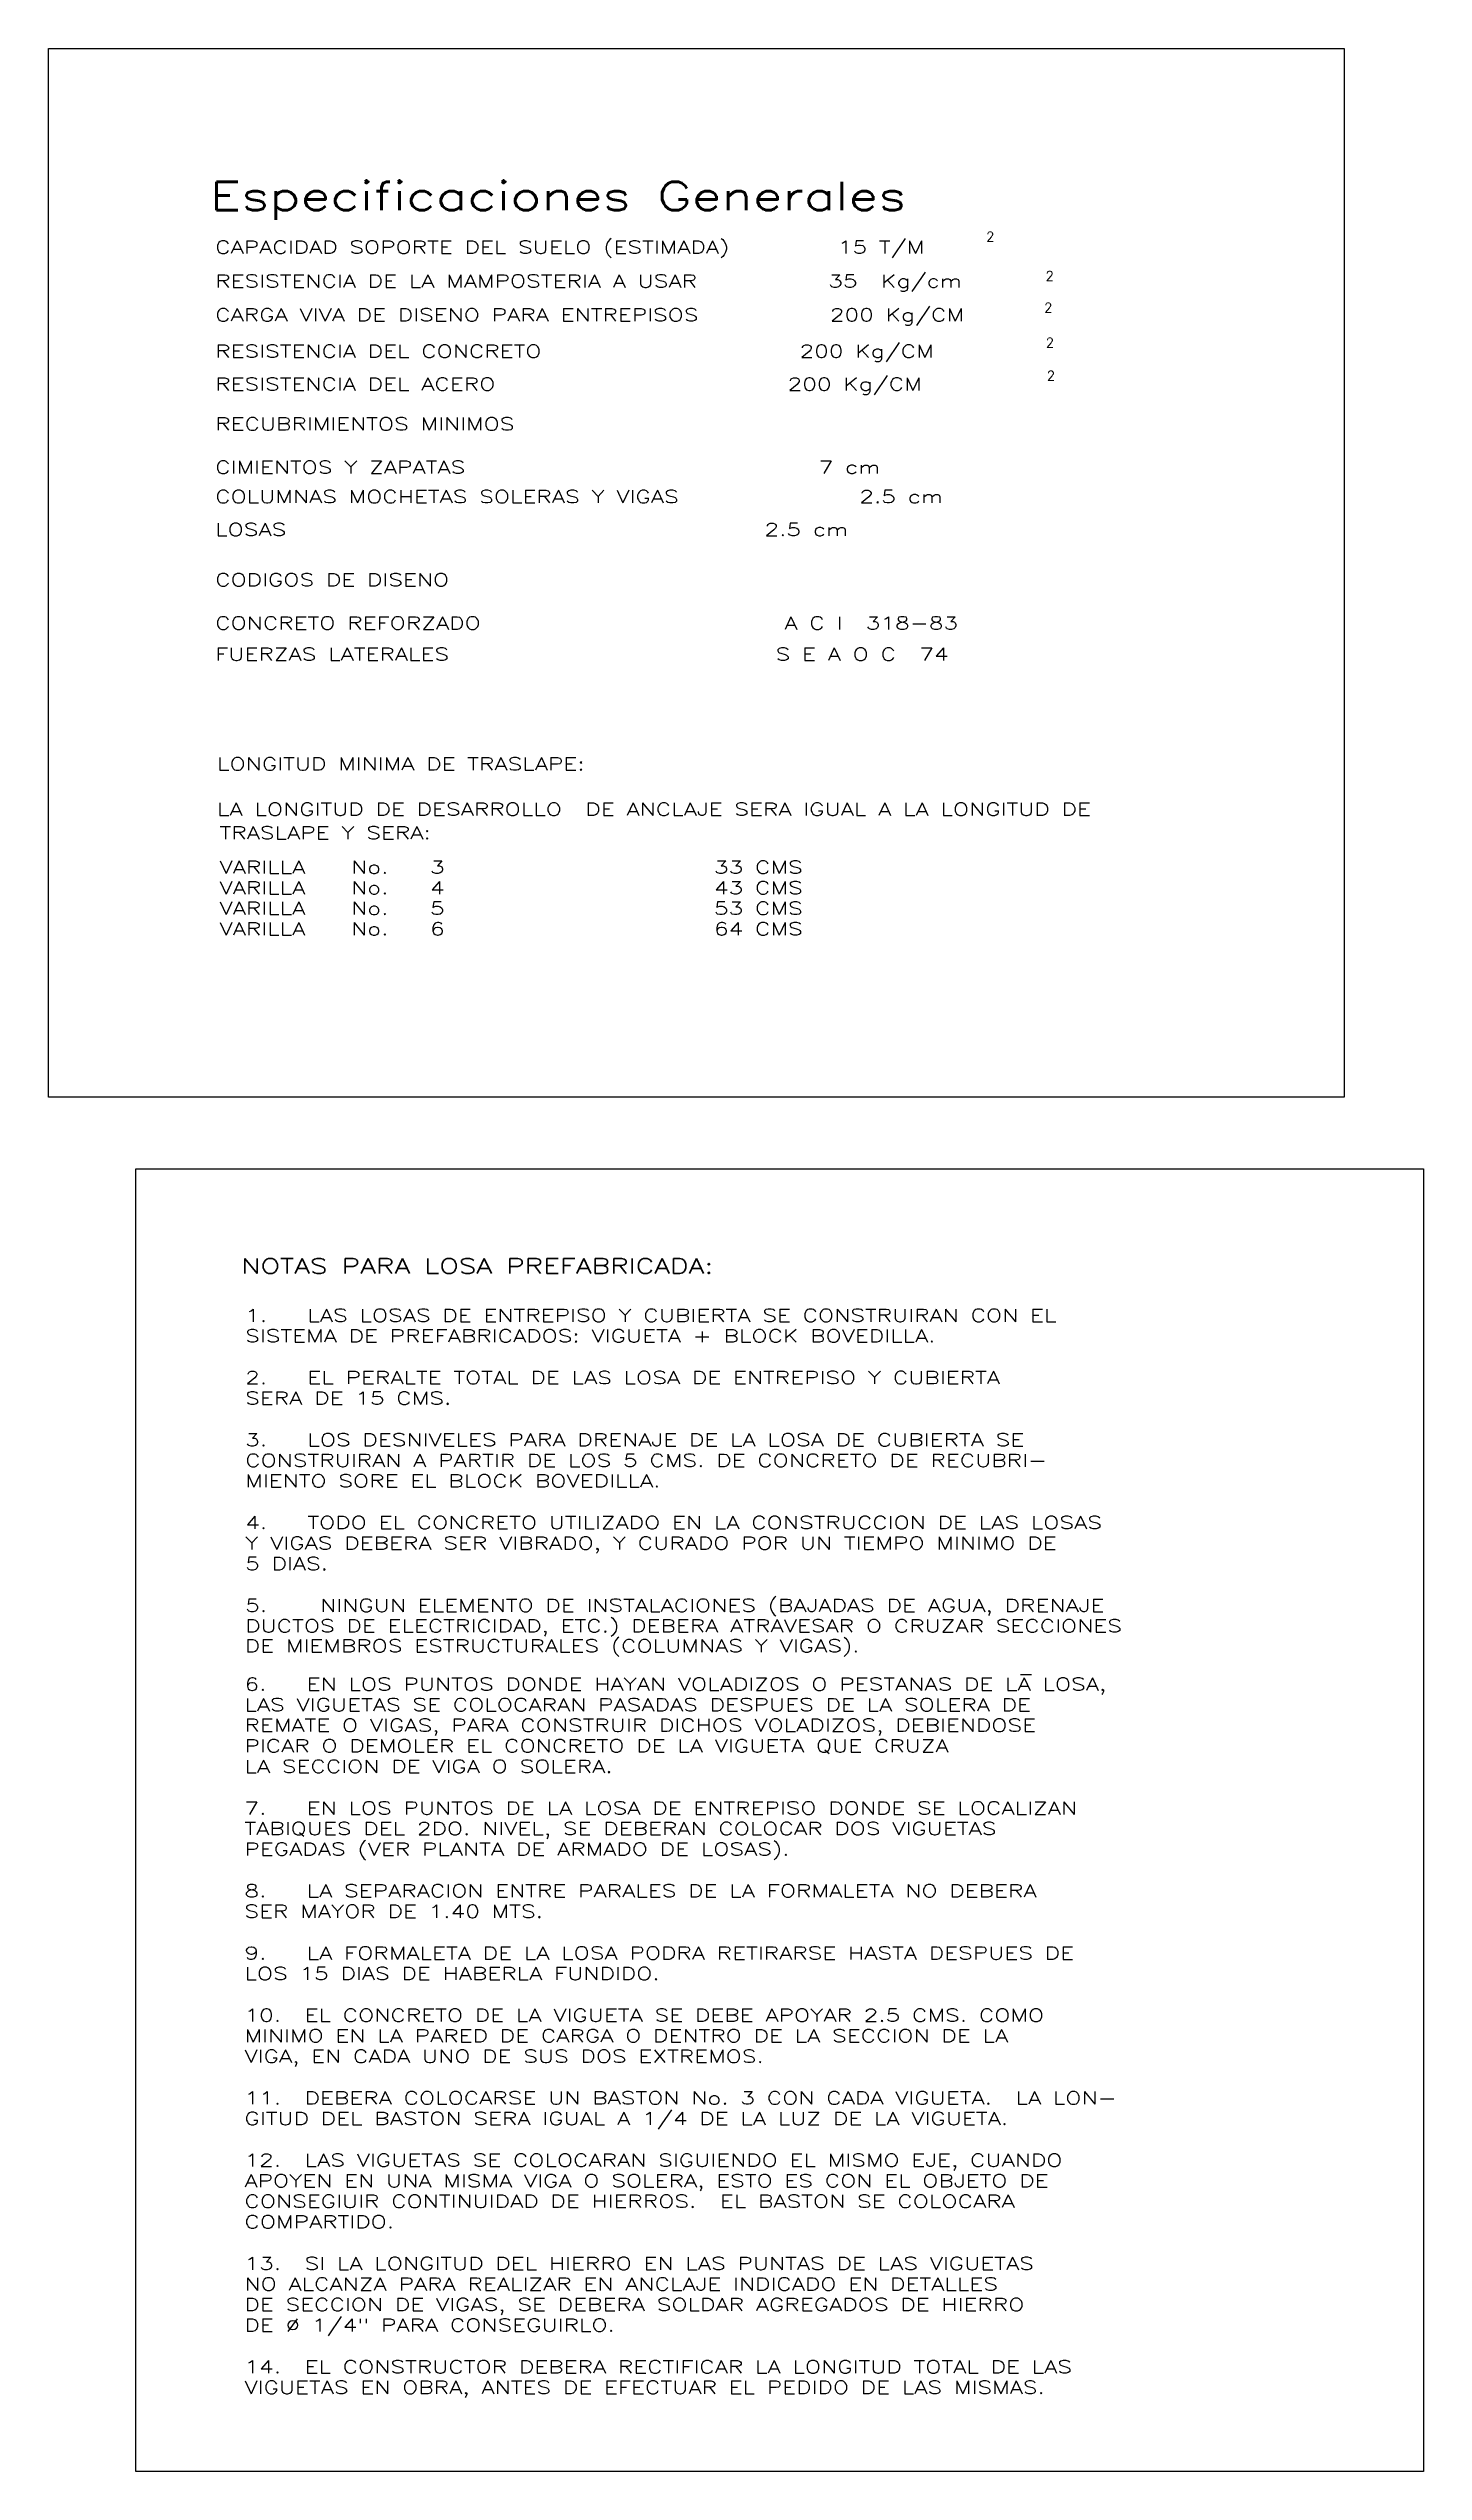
# Model space of a CAD drawing. Header units: inches. Extents: x -370 to 18, y -197 to 199.
# Drawn here: x -256.16 to -245.32, y -12.29 to 6.81 of the extents above; entities that cross this region are included whole.
import ezdxf

# ---------------------------------------------------------------- set-up
doc = ezdxf.new("R2010")
doc.units = ezdxf.units.IN
doc.header["$MEASUREMENT"] = 0
for name, color, linetype in [('ANNOBJ', 2, 'Continuous'), ('COTAS', 1, 'Continuous'), ('NOTAS', 4, 'Continuous'), ('ROTULADO', 4, 'Continuous'), ('TEXTO', 2, 'Continuous'), ('Textos', 2, 'Continuous')]:
    doc.layers.add(name, color=color, linetype=linetype)
doc.styles.add('ANNTEXT', font='romans.shx')
doc.styles.add('HAND', font='ROMANS.shx', dxfattribs={"width": 1.35})
doc.styles.add('HAND1', font='romans.shx', dxfattribs={"width": 1.35})
doc.styles.add('XFINE', font='romans.shx')

msp = doc.modelspace()

# ---------------------------------------------------------------- texts
at = {"layer": 'ANNOBJ', "color": 2, "style": 'XFINE'}
for p in [(-248.76866, 5.28856), (-248.30021, 4.97867), (-248.3112, 4.72876), (-248.29821, 4.45285), (-248.29021, 4.19194)]:
    msp.add_text('2', height=0.07497, dxfattribs=at).set_placement(p)
at = {"layer": 'NOTAS', "color": 3, "style": 'HAND1', "width": 1.35}
for s, p in [('1.   LAS LOSAS DE ENTREPISO Y CUBIERTA SE CONSTRUIRAN CON EL', (-254.61241, -3.22788)), ('SISTEMA DE PREFABRICADOS: VIGUETA + BLOCK BOVEDILLA.', (-254.61241, -3.38979)), ('2.   EL PERALTE TOTAL DE LAS LOSA DE ENTREPISO Y CUBIERTA', (-254.61241, -3.71836)), ('SERA DE 15 CMS.', (-254.61241, -3.88027)), ('3.   LOS DESNIVELES PARA DRENAJE DE LA LOSA DE CUBIERTA SE', (-254.61241, -4.20884)), ('CONSTRUIRAN A PARTIR DE LOS 5 CMS. DE CONCRETO DE RECUBRI-', (-254.61241, -4.37074)), ('MIENTO SORE EL BLOCK BOVEDILLA.', (-254.61241, -4.53265)), ('4.   TODO EL CONCRETO UTILIZADO EN LA CONSTRUCCION DE LAS LOSAS', (-254.61241, -4.86122)), ('Y VIGAS DEBERA SER VIBRADO, Y CURADO POR UN TIEMPO MINIMO DE', (-254.61241, -5.02312)), ('5 DIAS.', (-254.61241, -5.18503)), ('5.    NINGUN ELEMENTO DE INSTALACIONES (BAJADAS DE AGUA, DRENAJE', (-254.61241, -5.5136)), ('DE MIEMBROS ESTRUCTURALES (COLUMNAS Y VIGAS).', (-254.6158, -5.83309)), ('DUCTOS DE ELECTRICIDAD, ETC.) DEBERA ATRAVESAR O CRUZAR SECCIONES', (-254.61241, -5.6755)), ('6.   EN LOS PUNTOS DONDE HAYAN VOLADIZOS O PESTANAS DE LA LOSA,', (-254.61843, -6.1352)), ('LAS VIGUETAS SE COLOCARAN PASADAS DESPUES DE LA SOLERA DE', (-254.61843, -6.29711)), ('REMATE O VIGAS, PARA CONSTRUIR DICHOS VOLADIZOS, DEBIENDOSE', (-254.61843, -6.45901)), ('PICAR O DEMOLER EL CONCRETO DE LA VIGUETA QUE CRUZA', (-254.61843, -6.62091)), ('LA SECCION DE VIGA O SOLERA.', (-254.61843, -6.78282)), ('7.   EN LOS PUNTOS DE LA LOSA DE ENTREPISO DONDE SE LOCALIZAN', (-254.61843, -7.11139)), ('TABIQUES DEL 2DO. NIVEL, SE DEBERAN COLOCAR DOS VIGUETAS', (-254.61843, -7.2733)), ('PEGADAS (VER PLANTA DE ARMADO DE LOSAS).', (-254.61843, -7.4352)), ('8.   LA SEPARACION ENTRE PARALES DE LA FORMALETA NO DEBERA', (-254.61843, -7.76377)), ('SER MAYOR DE 1.40 MTS.', (-254.61843, -7.92568)), ('9.   LA FORMALETA DE LA LOSA PODRA RETIRARSE HASTA DESPUES DE', (-254.61843, -8.25425)), ('LOS 15 DIAS DE HABERLA FUNDIDO.', (-254.61843, -8.41615)), ('10.  EL CONCRETO DE LA VIGUETA SE DEBE APOYAR 2.5 CMS. COMO', (-254.61843, -8.74472)), ('VIGA, EN CADA UNO DE SUS DOS EXTREMOS.', (-254.61843, -9.06853)), ('MINIMO EN LA PARED DE CARGA O DENTRO DE LA SECCION DE LA', (-254.61843, -8.90663)), ('11.  DEBERA COLOCARSE UN BASTON No. 3 CON CADA VIGUETA.  LA LON-', (-254.61843, -9.39711)), ('GITUD DEL BASTON SERA IGUAL A 1/4 DE LA LUZ DE LA VIGUETA.', (-254.61843, -9.55901)), ('12.  LAS VIGUETAS SE COLOCARAN SIGUIENDO EL MISMO EJE, CUANDO', (-254.61843, -9.88758)), ('APOYEN EN UNA MISMA VIGA O SOLERA, ESTO ES CON EL OBJETO DE', (-254.61843, -10.04949)), ('CONSEGIUIR CONTINUIDAD DE HIERROS.  EL BASTON SE COLOCARA', (-254.61843, -10.21139)), ('COMPARTIDO.', (-254.61843, -10.3733)), ('13.  SI LA LONGITUD DEL HIERRO EN LAS PUNTAS DE LAS VIGUETAS', (-254.61843, -10.70187)), ('NO ALCANZA PARA REALIZAR EN ANCLAJE INDICADO EN DETALLES', (-254.61843, -10.86377)), ('DE SECCION DE VIGAS, SE DEBERA SOLDAR AGREGADOS DE HIERRO', (-254.61843, -11.02568)), ('DE %%C 1/4" PARA CONSEGUIRLO.', (-254.61843, -11.18758)), ('14.  EL CONSTRUCTOR DEBERA RECTIFICAR LA LONGITUD TOTAL DE LAS', (-254.61843, -11.51615)), ('VIGUETAS EN OBRA, ANTES DE EFECTUAR EL PEDIDO DE LAS MISMAS.', (-254.61843, -11.67806))]:
    msp.add_text(s, height=0.1, dxfattribs=at).set_placement(p)
at = {"layer": 'ROTULADO', "color": 6, "style": 'HAND', "width": 1.35}
msp.add_text('Especificaciones Generales', height=0.2249221, dxfattribs=at).set_placement((-254.89055, 5.53346))
at = {"layer": 'ROTULADO', "color": 2, "style": 'HAND', "width": 1.35}
for s, p in [('CAPACIDAD SOPORTE DEL SUELO (ESTIMADA)     15 T/M', (-254.84902, 5.19295)), ('RESISTENCIA DE LA MAMPOSTERIA A USAR       35  Kg/cm', (-254.84902, 4.92607)), ('CARGA VIVA DE DISENO PARA ENTREPISOS       200 Kg/CM', (-254.84902, 4.65919)), ('RESISTENCIA DEL CONCRETO                  200 Kg/CM', (-254.84902, 4.37258)), ('RESISTENCIA DEL ACERO                     200 Kg/CM', (-254.84902, 4.11328)), ('CIMIENTOS Y ZAPATAS                          7 cm', (-254.84902, 3.45819)), ('COLUMNAS MOCHETAS SOLERAS Y VIGAS           2.5 cm', (-254.84902, 3.22617)), ('LOSAS                                     2.5 cm', (-254.84902, 2.96685)), ('CONCRETO REFORZADO                      A C I  318-83', (-254.84902, 2.22989)), ('FUERZAS LATERALES                        S E A O C  74', (-254.84902, 1.98423))]:
    msp.add_text(s, height=0.0999654, dxfattribs=at).set_placement(p)
at = {"layer": 'ROTULADO', "color": 4, "style": 'HAND', "width": 1.35}
for s, p in [('RECUBRIMIENTOS MINIMOS', (-254.84902, 3.79937)), ('CODIGOS DE DISENO', (-254.84902, 2.57108))]:
    msp.add_text(s, height=0.0999654, dxfattribs=at).set_placement(p)
at = {"layer": 'TEXTO', "color": 4, "ltscale": 0.05, "style": 'ANNTEXT', "width": 1.35}
msp.add_text('LONGITUD MINIMA DE TRASLAPE:', height=0.1, dxfattribs=at).set_placement((-254.8341, 1.11877))
at = {"layer": 'TEXTO', "color": 2, "ltscale": 0.05, "style": 'ANNTEXT', "width": 1.35}
for s, p in [('LA LONGITUD DE DESARROLLO  DE ANCLAJE SERA IGUAL A LA LONGITUD DE', (-254.8341, 0.7619)), ('TRASLAPE Y SERA:', (-254.81474, 0.57648)), ('VARILLA   No.   3                     33 CMS', (-254.81474, 0.30483)), ('VARILLA   No.   4                     43 CMS', (-254.81474, 0.14293)), ('VARILLA   No.   5                     53 CMS', (-254.81474, -0.01898)), ('VARILLA   No.   6                     64 CMS', (-254.81474, -0.18088))]:
    msp.add_text(s, height=0.1, dxfattribs=at).set_placement(p)
at = {"layer": 'Textos', "color": 161, "style": 'XFINE', "width": 1.35}
msp.add_text('NOTAS PARA LOSA PREFABRICADA:', height=0.12, dxfattribs=at).set_placement((-254.64282, -2.84853))

# ---------------------------------------------------------------- linework, layer by layer
at = {"layer": 'COTAS'}
for points in [[(-256.16371, 6.80923), (-245.94671, 6.80923), (-245.94671, -1.45777), (-256.16371, -1.45777)], [(-255.47471, -2.02177), (-245.31971, -2.02177), (-245.31971, -12.29177), (-255.47471, -12.29177)]]:
    msp.add_lwpolyline(points, close=True, dxfattribs=at)
at = {"layer": 'NOTAS', "color": 3}
msp.add_line((-248.49799, -6.00818), (-248.41205, -6.00818), dxfattribs=at)

msp.set_redraw_order([(e.dxf.handle, doc.entitydb.next_handle()) for e in msp.query("TEXT MTEXT ATTDEF DIMENSION ARC_DIMENSION")])  # texts and dimensions are drawn at this point

doc.saveas('drawing.dxf')
